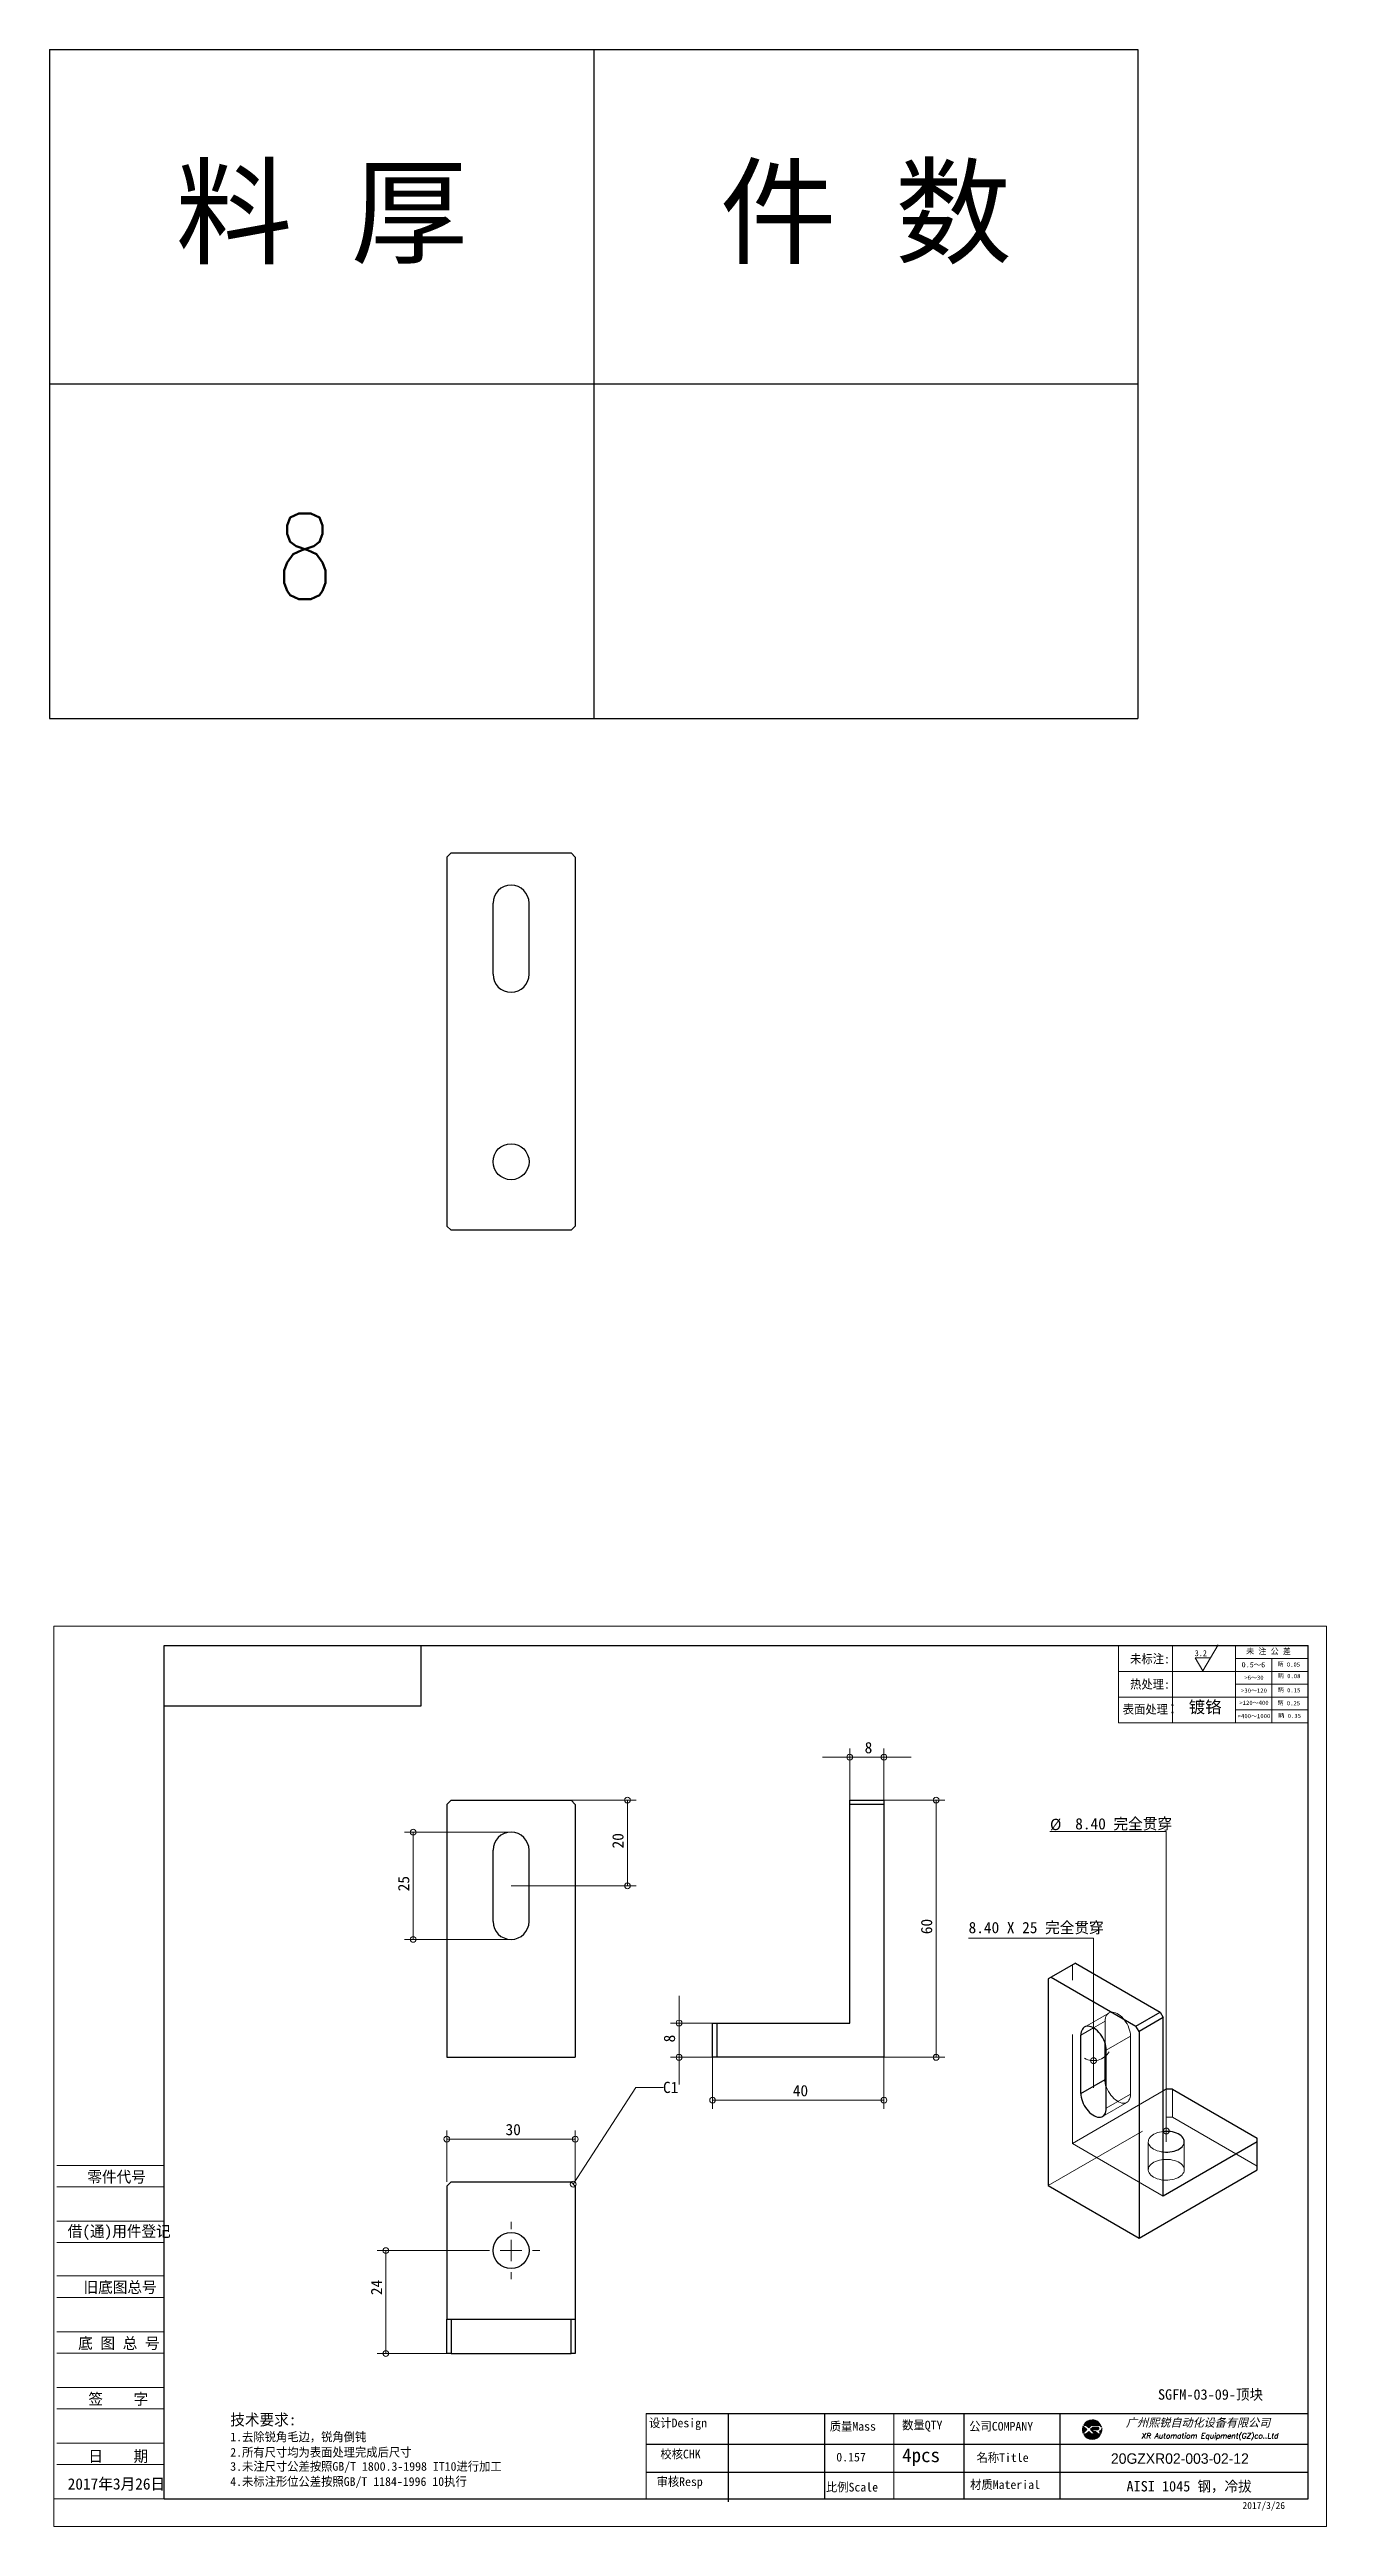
# Model space of a CAD drawing. Header units: millimetres. Extents: x -3862 to 6257, y -4684 to -2127.
# Drawn here: x 5959 to 6257, y -4684 to -4106 of the extents above; entities that cross this region are included whole.
import ezdxf
from ezdxf.enums import TextEntityAlignment as Align

# ---------------------------------------------------------------- set-up
doc = ezdxf.new("R2010")
doc.units = ezdxf.units.MM
for name, pattern in [('AXES', [2, 1.25, -0.25, 0.25, -0.25]), ('DASHED', [19.05, 12.7, -6.35]), ('PHANTOM', [12.7, 6.35, -1.27, 1.27, -1.27, 1.27, -1.27])]:
    doc.linetypes.add(name, pattern=pattern)
for name, color, linetype in [('10', 16, 'Continuous'), ('11', 7, 'Continuous'), ('12', 7, 'Continuous'), ('6', 7, 'Continuous'), ('DIM', 3, 'Continuous'), ('layer 1', 7, 'Continuous'), ('图\\M+19E79\\M+195B6\\M+18E9A', 7, 'Continuous')]:
    doc.layers.add(name, color=color, linetype=linetype)
doc.styles.add('DIM', font='romans.shx', dxfattribs={"width": 0.8, "bigfont": 'bigfont.shx'})
doc.styles.add('STYLE1', font='')
doc.styles.add('标题\\M+18E9A', font='romand.shx', dxfattribs={"oblique": 10, "bigfont": 'bigfont.shx'})
doc.styles.get('STYLE1').set_extended_font_data('SimSun')

msp = doc.modelspace()

# ---------------------------------------------------------------- texts
at = {"insert": (6224.999, -4491.096), "char_height": 2.8, "width": 21.91925, "attachment_point": 1}
msp.add_mtext('{\\fￋￎￌ￥|b0|i0|c134|p2;镀铬}', dxfattribs=at)
at = {"layer": '10', "color": 7, "linetype": 'Continuous', "lineweight": 13, "ltscale": 2, "insert": (6206.831, -4669.023), "char_height": 2.43243, "attachment_point": 7}
msp.add_mtext('{\\fￋￎￌ￥|b0|i0|c134|p2;20GZXR02-003-02-12}', dxfattribs=at)

# ---------------------------------------------------------------- blocks, each defined once
blk = doc.blocks.new('*D381')
at = {"layer": '11', "color": 7, "linetype": 'Continuous', "lineweight": 13, "ltscale": 2, "insert": (82.98, 146.35), "char_height": 2.625, "attachment_point": 7, "rotation": 90}
blk.add_mtext('{ 25 }', dxfattribs=at)
blk = doc.blocks.new('*D382')
at = {"layer": '11', "color": 7, "linetype": 'Continuous', "lineweight": 13, "ltscale": 2, "insert": (132.98, 156.35), "char_height": 2.625, "attachment_point": 7, "rotation": 90}
blk.add_mtext('{ 20 }', dxfattribs=at)
blk = doc.blocks.new('*D383')
at = {"layer": '11', "color": 7, "linetype": 'Continuous', "lineweight": 13, "ltscale": 2, "insert": (103.62, 91.22), "char_height": 2.625, "attachment_point": 7}
blk.add_mtext('{ 30 }', dxfattribs=at)
blk = doc.blocks.new('*D384')
at = {"layer": '11', "color": 7, "linetype": 'Continuous', "lineweight": 13, "ltscale": 2, "insert": (142.15, 101.05), "char_height": 2.625, "attachment_point": 7}
blk.add_mtext('{C1}', dxfattribs=at)
blk = doc.blocks.new('*D385')
at = {"layer": '11', "color": 7, "linetype": 'Continuous', "lineweight": 13, "ltscale": 2, "insert": (76.6, 52.17), "char_height": 2.625, "attachment_point": 7, "rotation": 90}
blk.add_mtext('{ 24 }', dxfattribs=at)
blk = doc.blocks.new('*D386')
at = {"layer": '11', "color": 7, "linetype": 'Continuous', "lineweight": 13, "ltscale": 2, "insert": (170.66, 100.29), "char_height": 2.625, "attachment_point": 7}
blk.add_mtext('{ 40 }', dxfattribs=at)
blk = doc.blocks.new('*D387')
at = {"layer": '11', "color": 7, "linetype": 'Continuous', "lineweight": 13, "ltscale": 2, "insert": (205.01, 136.35), "char_height": 2.625, "attachment_point": 7, "rotation": 90}
blk.add_mtext('{ 60 }', dxfattribs=at)
blk = doc.blocks.new('*D388')
at = {"layer": '11', "color": 7, "linetype": 'Continuous', "lineweight": 13, "ltscale": 2, "insert": (145.01, 111.12), "char_height": 2.625, "attachment_point": 7, "rotation": 90}
blk.add_mtext('{ 8 }', dxfattribs=at)
blk = doc.blocks.new('*D389')
at = {"layer": '11', "color": 7, "linetype": 'Continuous', "lineweight": 13, "ltscale": 2, "insert": (187.43, 180.29), "char_height": 2.625, "attachment_point": 7}
blk.add_mtext('{ 8 }', dxfattribs=at)
blk = doc.blocks.new('*D390')
at = {"layer": '11', "color": 7, "linetype": 'Continuous', "lineweight": 13, "ltscale": 2, "insert": (241.79, 124.87), "char_height": 2.625, "attachment_point": 7}
blk.add_mtext('{{%%c}}', dxfattribs=at)
blk = doc.blocks.new('*D391')
at = {"layer": '11', "color": 7, "linetype": 'Continuous', "lineweight": 13, "ltscale": 2, "insert": (245.9, 124.85), "char_height": 2.625, "attachment_point": 7}
blk.add_mtext('{ 8.40 完全贯穿}', dxfattribs=at)
blk = doc.blocks.new('*D392')
at = {"layer": '11', "color": 7, "linetype": 'Continuous', "lineweight": 13, "ltscale": 2, "insert": (222.8, 100.64), "char_height": 2.625, "attachment_point": 7}
blk.add_mtext('{8.40 X 25 完全贯穿}', dxfattribs=at)
blk = doc.blocks.new('*D393')
at = {"layer": '10', "color": 16, "linetype": 'Continuous', "lineweight": 13, "ltscale": 2, "insert": (266.25, 202.95), "char_height": 1.3891, "attachment_point": 7}
blk.add_mtext('{\\fSIMSUN|b0|i0|c0|p49;3.2}', dxfattribs=at)
blk = doc.blocks.new('*D394')
at = {"layer": '10', "color": 7, "linetype": 'Continuous', "lineweight": 13, "ltscale": 2, "insert": (285.57, 200.52), "char_height": 0.9922, "attachment_point": 7}
blk.add_mtext('{\\fSIMSUN|b0|i0|c0|p49;眪', dxfattribs=at)
blk = doc.blocks.new('*D395')
at = {"layer": '10', "color": 5, "linetype": 'Continuous', "lineweight": 13, "ltscale": 2, "insert": (286.96, 200.52), "char_height": 0.9922, "attachment_point": 7}
blk.add_mtext('{\\fSIMSUN|b0|i0|c0|p49; 0.05}', dxfattribs=at)
blk = doc.blocks.new('*D396')
at = {"layer": '10', "color": 7, "linetype": 'Continuous', "lineweight": 13, "ltscale": 2, "insert": (285.65, 197.83), "char_height": 0.9922, "attachment_point": 7}
blk.add_mtext('{\\fSIMSUN|b0|i0|c0|p49;眪', dxfattribs=at)
blk = doc.blocks.new('*D397')
at = {"layer": '10', "color": 7, "linetype": 'Continuous', "lineweight": 13, "ltscale": 2, "insert": (287.04, 197.83), "char_height": 0.9922, "attachment_point": 7}
blk.add_mtext('{\\fSIMSUN|b0|i0|c0|p49; 0.08}', dxfattribs=at)
blk = doc.blocks.new('*D398')
at = {"layer": '10', "color": 7, "linetype": 'Continuous', "lineweight": 13, "ltscale": 2, "insert": (285.64, 194.53), "char_height": 0.9922, "attachment_point": 7}
blk.add_mtext('{\\fSIMSUN|b0|i0|c0|p49;眪', dxfattribs=at)
blk = doc.blocks.new('*D399')
at = {"layer": '10', "color": 7, "linetype": 'Continuous', "lineweight": 13, "ltscale": 2, "insert": (287.03, 194.53), "char_height": 0.9922, "attachment_point": 7}
blk.add_mtext('{\\fSIMSUN|b0|i0|c0|p49; 0.15}', dxfattribs=at)
blk = doc.blocks.new('*D400')
at = {"layer": '10', "color": 7, "linetype": 'Continuous', "lineweight": 13, "ltscale": 2, "insert": (285.57, 191.5), "char_height": 0.9922, "attachment_point": 7}
blk.add_mtext('{\\fSIMSUN|b0|i0|c0|p49;眪', dxfattribs=at)
blk = doc.blocks.new('*D401')
at = {"layer": '10', "color": 7, "linetype": 'Continuous', "lineweight": 13, "ltscale": 2, "insert": (286.96, 191.5), "char_height": 0.9922, "attachment_point": 7}
blk.add_mtext('{\\fSIMSUN|b0|i0|c0|p49; 0.25}', dxfattribs=at)
blk = doc.blocks.new('*D402')
at = {"layer": '10', "color": 7, "linetype": 'Continuous', "lineweight": 13, "ltscale": 2, "insert": (285.76, 188.53), "char_height": 0.9922, "attachment_point": 7}
blk.add_mtext('{\\fSIMSUN|b0|i0|c0|p49;眪', dxfattribs=at)
blk = doc.blocks.new('*D403')
at = {"layer": '10', "color": 7, "linetype": 'Continuous', "lineweight": 13, "ltscale": 2, "insert": (287.16, 188.53), "char_height": 0.9922, "attachment_point": 7}
blk.add_mtext('{\\fSIMSUN|b0|i0|c0|p49; 0.35}', dxfattribs=at)
blk = doc.blocks.new('*D404')
at = {"layer": '10', "color": 7, "linetype": 'Continuous', "lineweight": 13, "ltscale": 2, "insert": (140.65, 8.85), "char_height": 2.027, "attachment_point": 7}
blk.add_mtext('{审核Resp}', dxfattribs=at)
blk = doc.blocks.new('*D405')
at = {"layer": '10', "color": 7, "linetype": 'Continuous', "lineweight": 13, "ltscale": 2, "insert": (180.18, 7.92), "char_height": 2.027, "attachment_point": 7}
blk.add_mtext('{比例Scale}', dxfattribs=at)
blk = doc.blocks.new('*D406')
at = {"layer": '10', "color": 7, "linetype": 'Continuous', "lineweight": 13, "ltscale": 2, "insert": (181.06, 22.11), "char_height": 2.027, "attachment_point": 7}
blk.add_mtext('{质量Mass}', dxfattribs=at)
blk = doc.blocks.new('*D407')
at = {"layer": '10', "color": 7, "linetype": 'Continuous', "lineweight": 13, "ltscale": 2, "insert": (215.32, 14.81), "char_height": 2.027, "attachment_point": 7}
blk.add_mtext('{名称Title}', dxfattribs=at)
blk = doc.blocks.new('*D408')
at = {"layer": '10', "color": 7, "linetype": 'Continuous', "lineweight": 13, "ltscale": 2, "insert": (138.88, 22.46), "char_height": 2.027, "attachment_point": 7}
blk.add_mtext('{设计Design}', dxfattribs=at)
blk = doc.blocks.new('*D409')
at = {"layer": '10', "color": 7, "linetype": 'Continuous', "lineweight": 13, "ltscale": 2, "insert": (141.54, 15.64), "char_height": 2.027, "attachment_point": 7}
blk.add_mtext('{校核CHK}', dxfattribs=at)
blk = doc.blocks.new('*D410')
at = {"layer": '10', "color": 7, "linetype": 'Continuous', "lineweight": 13, "ltscale": 2, "insert": (7.81, 79.94), "char_height": 2.625, "attachment_point": 7}
blk.add_mtext('{零件代号}', dxfattribs=at)
blk = doc.blocks.new('*D411')
at = {"layer": '10', "color": 7, "linetype": 'Continuous', "lineweight": 13, "ltscale": 2, "insert": (3.22, 66.84), "char_height": 2.625, "attachment_point": 7}
blk.add_mtext('{借(通)用件登记}', dxfattribs=at)
blk = doc.blocks.new('*D412')
at = {"layer": '10', "color": 7, "linetype": 'Continuous', "lineweight": 13, "ltscale": 2, "insert": (6.92, 54.19), "char_height": 2.625, "attachment_point": 7}
blk.add_mtext('{旧底图总号}', dxfattribs=at)
blk = doc.blocks.new('*D413')
at = {"layer": '10', "color": 7, "linetype": 'Continuous', "lineweight": 13, "ltscale": 2, "insert": (5.67, 41.13), "char_height": 2.625, "attachment_point": 7}
blk.add_mtext('{底 图 总 号}', dxfattribs=at)
blk = doc.blocks.new('*D414')
at = {"layer": '10', "color": 7, "linetype": 'Continuous', "lineweight": 13, "ltscale": 2, "insert": (4.47, 28.13), "char_height": 2.625, "attachment_point": 7}
blk.add_mtext('{  签    字}', dxfattribs=at)
blk = doc.blocks.new('*D415')
at = {"layer": '10', "color": 7, "linetype": 'Continuous', "lineweight": 13, "ltscale": 2, "insert": (4.47, 14.78), "char_height": 2.625, "attachment_point": 7}
blk.add_mtext('{  日    期}', dxfattribs=at)
blk = doc.blocks.new('*D416')
at = {"layer": '10', "color": 7, "linetype": 'Continuous', "lineweight": 13, "ltscale": 2, "insert": (182.59, 15.13), "char_height": 2.027, "attachment_point": 7}
blk.add_mtext('{0.157}', dxfattribs=at)
blk = doc.blocks.new('*D417')
at = {"layer": '10', "color": 7, "linetype": 'Continuous', "lineweight": 13, "ltscale": 2, "insert": (251.16, 201.09), "char_height": 2.027, "attachment_point": 7}
blk.add_mtext('{未标注:}', dxfattribs=at)
blk = doc.blocks.new('*D418')
at = {"layer": '10', "color": 7, "linetype": 'Continuous', "lineweight": 13, "ltscale": 2, "insert": (251.16, 195.17), "char_height": 2.027, "attachment_point": 7}
blk.add_mtext('{热处理:}', dxfattribs=at)
blk = doc.blocks.new('*D419')
at = {"layer": '10', "color": 7, "linetype": 'Continuous', "lineweight": 13, "ltscale": 2, "insert": (249.45, 189.33), "char_height": 2.027, "attachment_point": 7}
blk.add_mtext('{表面处理}', dxfattribs=at)
blk = doc.blocks.new('*D420')
at = {"layer": '10', "color": 7, "linetype": 'Continuous', "lineweight": 13, "ltscale": 2, "insert": (259.34, 189.36), "char_height": 2.625, "attachment_point": 7}
blk.add_mtext('{：}', dxfattribs=at)
blk = doc.blocks.new('*D421')
at = {"layer": '10', "color": 7, "linetype": 'Continuous', "lineweight": 13, "ltscale": 2, "insert": (278.24, 203.29), "char_height": 1.35, "attachment_point": 7}
blk.add_mtext('{未 注 公 差}', dxfattribs=at)
blk = doc.blocks.new('*D422')
at = {"layer": '10', "color": 7, "linetype": 'Continuous', "lineweight": 13, "ltscale": 2, "insert": (277.18, 200.35), "char_height": 1.216, "attachment_point": 7}
blk.add_mtext('{0.5～6}', dxfattribs=at)
blk = doc.blocks.new('*D423')
at = {"layer": '10', "color": 7, "linetype": 'Continuous', "lineweight": 13, "ltscale": 2, "insert": (3.22, 8.32), "char_height": 2.625, "attachment_point": 7}
blk.add_mtext('{2017年3月26日}', dxfattribs=at)
blk = doc.blocks.new('*D424')
at = {"layer": '10', "color": 7, "linetype": 'Continuous', "lineweight": 13, "ltscale": 2, "insert": (277.82, 197.46), "char_height": 0.9922, "attachment_point": 7}
blk.add_mtext('{\\fSIMSUN|b0|i0|c0|p49;>6～30}', dxfattribs=at)
blk = doc.blocks.new('*D425')
at = {"layer": '10', "color": 7, "linetype": 'Continuous', "lineweight": 13, "ltscale": 2, "insert": (277.05, 194.45), "char_height": 0.9922, "attachment_point": 7}
blk.add_mtext('{\\fSIMSUN|b0|i0|c0|p49;>30～120}', dxfattribs=at)
blk = doc.blocks.new('*D426')
at = {"layer": '10', "color": 7, "linetype": 'Continuous', "lineweight": 13, "ltscale": 2, "insert": (276.66, 191.6), "char_height": 0.9922, "attachment_point": 7}
blk.add_mtext('{\\fSIMSUN|b0|i0|c0|p49;>120～400}', dxfattribs=at)
blk = doc.blocks.new('*D427')
at = {"layer": '10', "color": 7, "linetype": 'Continuous', "lineweight": 13, "ltscale": 2, "insert": (276.28, 188.5), "char_height": 0.9922, "attachment_point": 7}
blk.add_mtext('{\\fSIMSUN|b0|i0|c0|p49;>400～1000}', dxfattribs=at)
blk = doc.blocks.new('*D429')
at = {"layer": '10', "color": 7, "linetype": 'Continuous', "lineweight": 13, "ltscale": 2, "insert": (250.32, 7.81), "char_height": 2.4324, "attachment_point": 7}
blk.add_mtext('{AISI 1045 钢，冷拔}', dxfattribs=at)
blk = doc.blocks.new('*D430')
at = {"layer": '10', "color": 7, "linetype": 'Continuous', "lineweight": 13, "ltscale": 2, "insert": (277.39, 3.69), "char_height": 1.6216, "attachment_point": 7}
blk.add_mtext('{2017/3/26}', dxfattribs=at)
blk = doc.blocks.new('*D431')
at = {"layer": '10', "color": 16, "linetype": 'Continuous', "lineweight": 13, "ltscale": 2, "insert": (197.96, 22.11), "char_height": 2.027, "attachment_point": 7}
blk.add_mtext('{数量QTY}', dxfattribs=at)
blk = doc.blocks.new('*D432')
at = {"layer": '10', "color": 7, "linetype": 'Continuous', "lineweight": 13, "ltscale": 2, "insert": (197.62, 14.6), "char_height": 3.243, "attachment_point": 7}
blk.add_mtext('{4pcs}', dxfattribs=at)
blk = doc.blocks.new('*D433')
at = {"layer": '10', "color": 7, "linetype": 'Continuous', "lineweight": 13, "ltscale": 2, "insert": (41.16, 23.29), "char_height": 2.625, "attachment_point": 7}
blk.add_mtext('{技术要求:}', dxfattribs=at)
blk = doc.blocks.new('*D434')
at = {"layer": '10', "color": 7, "linetype": 'Continuous', "lineweight": 13, "ltscale": 2, "insert": (41.16, 19.56), "char_height": 2.027, "attachment_point": 7}
blk.add_mtext('{1.去除锐角毛边，锐角倒钝}', dxfattribs=at)
blk = doc.blocks.new('*D435')
at = {"layer": '10', "color": 7, "linetype": 'Continuous', "lineweight": 13, "ltscale": 2, "insert": (41.16, 16.03), "char_height": 2.027, "attachment_point": 7}
blk.add_mtext('{2.所有尺寸均为表面处理完成后尺寸}', dxfattribs=at)
blk = doc.blocks.new('*D436')
at = {"layer": '10', "color": 7, "linetype": 'Continuous', "lineweight": 13, "ltscale": 2, "insert": (41.16, 12.5), "char_height": 2.027, "attachment_point": 7}
blk.add_mtext('{3.未注尺寸公差按照GB/T 1800.3-1998 IT10进行加工}', dxfattribs=at)
blk = doc.blocks.new('*D437')
at = {"layer": '10', "color": 7, "linetype": 'Continuous', "lineweight": 13, "ltscale": 2, "insert": (41.16, 8.97), "char_height": 2.027, "attachment_point": 7}
blk.add_mtext('{4.未标注形位公差按照GB/T 1184-1996 10执行}', dxfattribs=at)
blk = doc.blocks.new('*D438')
at = {"layer": '10', "color": 7, "linetype": 'Continuous', "lineweight": 13, "ltscale": 2, "insert": (213.61, 22.11), "char_height": 2.027, "attachment_point": 7}
blk.add_mtext('{公司COMPANY}', dxfattribs=at)
blk = doc.blocks.new('*D439')
at = {"layer": '10', "color": 7, "linetype": 'Continuous', "lineweight": 13, "ltscale": 2, "insert": (213.83, 8.51), "char_height": 2.027, "attachment_point": 7}
blk.add_mtext('{材质Material}', dxfattribs=at)
blk = doc.blocks.new('XR')
h = blk.add_hatch(color=256)
h.set_gradient(color1=(252, 128, 0), rotation=240, one_color=1, tint=1, name='INVCURVED')
edge = h.paths.add_edge_path()
edge.add_spline(control_points=[(-434.18, -5928.47), (-433.9, -5928.74), (-433.63, -5929.01), (-433.63, -5929.01), (-433.63, -5929.01), (-433.63, -5929.01), (-433.36, -5928.74), (-433.09, -5928.47)], knot_values=[0.5625, 0.5625, 0.5625, 0.5625, 0.625, 0.625, 0.625, 0.625, 0.6875, 0.6875, 0.6875, 0.6875], degree=3, periodic=0)
edge.add_spline(control_points=[(-433.09, -5928.47), (-432.82, -5928.2), (-432.54, -5927.93), (-432.54, -5927.93), (-432.54, -5927.93), (-432.54, -5927.93), (-432.04, -5927.93), (-431.53, -5927.93)], knot_values=[0.4375, 0.4375, 0.4375, 0.4375, 0.5, 0.5, 0.5, 0.5, 0.5625, 0.5625, 0.5625, 0.5625], degree=3, periodic=0)
edge.add_spline(control_points=[(-431.53, -5927.93), (-431.03, -5927.93), (-430.52, -5927.93), (-430.52, -5927.93), (-430.52, -5927.93), (-430, -5927.93), (-429.43, -5927.96), (-429.01, -5928.33)], knot_values=[0.25, 0.25, 0.25, 0.25, 0.3125, 0.3125, 0.3125, 0.3125, 0.4375, 0.4375, 0.4375, 0.4375], degree=3, periodic=0)
edge.add_spline(control_points=[(-429.01, -5928.33), (-428.88, -5928.44), (-428.78, -5928.59), (-428.71, -5928.75)], knot_values=[0.125, 0.125, 0.125, 0.125, 0.25, 0.25, 0.25, 0.25], degree=3, periodic=0)
edge.add_spline(control_points=[(-428.71, -5928.75), (-429.13, -5927.18), (-430.58, -5926.02), (-432.31, -5926.02)], knot_values=[0, 0, 0, 0, 0.125, 0.125, 0.125, 0.125], degree=3, periodic=0)
edge.add_spline(control_points=[(-432.31, -5926.02), (-433.72, -5926.02), (-434.94, -5926.79), (-435.58, -5927.93)], knot_values=[0.875, 0.875, 0.875, 0.875, 1, 1, 1, 1], degree=3, periodic=0)
edge.add_spline(control_points=[(-435.58, -5927.93), (-435.58, -5927.93), (-434.72, -5927.93), (-434.72, -5927.93), (-434.72, -5927.93), (-434.72, -5927.93), (-434.45, -5928.2), (-434.18, -5928.47)], knot_values=[0.6875, 0.6875, 0.6875, 0.6875, 0.8125, 0.8125, 0.8125, 0.8125, 0.875, 0.875, 0.875, 0.875], degree=3, periodic=0)
edge = h.paths.add_edge_path()
edge.add_spline(control_points=[(-434.79, -5929.26), (-435.04, -5929.02), (-435.34, -5928.72), (-435.54, -5928.53)], knot_values=[0.562504, 0.562504, 0.562504, 0.562504, 0.656252, 0.656252, 0.656252, 0.656252], degree=3, periodic=0)
edge.add_spline(control_points=[(-435.54, -5928.53), (-435.67, -5928.4), (-435.76, -5928.31), (-435.76, -5928.31), (-435.76, -5928.31), (-435.94, -5928.74), (-436.03, -5929.21), (-436.03, -5929.71)], knot_values=[0.25, 0.25, 0.25, 0.25, 0.312504, 0.312504, 0.312504, 0.312504, 0.562504, 0.562504, 0.562504, 0.562504], degree=3, periodic=0)
edge.add_spline(control_points=[(-436.03, -5929.71), (-436.03, -5930.2), (-435.94, -5930.67), (-435.76, -5931.1), (-435.76, -5931.1), (-435.4, -5930.75), (-435.05, -5930.4)], knot_values=[0.874998, 0.874998, 0.874998, 0.874998, 1.124998, 1.124998, 1.124998, 1.25, 1.25, 1.25, 1.25], degree=3, periodic=0)
edge.add_spline(control_points=[(-435.05, -5930.4), (-434.7, -5930.05), (-434.34, -5929.71), (-434.34, -5929.71), (-434.34, -5929.71), (-434.34, -5929.71), (-434.34, -5929.71), (-434.34, -5929.71)], knot_values=[0.749878, 0.749878, 0.749878, 0.749878, 0.874875, 0.874875, 0.874875, 0.874875, 0.874998, 0.874998, 0.874998, 0.874998], degree=3, periodic=0)
edge.add_spline(control_points=[(-434.34, -5929.71), (-434.34, -5929.71), (-434.34, -5929.71), (-434.34, -5929.71)], knot_values=[0.749634, 0.749634, 0.749634, 0.749634, 0.749817, 0.749817, 0.749817, 0.749817], degree=3, periodic=0)
edge.add_spline(control_points=[(-434.35, -5929.7), (-434.35, -5929.7), (-434.35, -5929.7), (-434.35, -5929.7)], knot_values=[0.738281, 0.738281, 0.738281, 0.738281, 0.742188, 0.742188, 0.742188, 0.742188], degree=3, periodic=0)
edge.add_spline(control_points=[(-434.35, -5929.7), (-434.36, -5929.69), (-434.37, -5929.68), (-434.38, -5929.67)], knot_values=[0.726563, 0.726563, 0.726563, 0.726563, 0.738281, 0.738281, 0.738281, 0.738281], degree=3, periodic=0)
edge.add_spline(control_points=[(-434.38, -5929.67), (-434.38, -5929.66), (-434.39, -5929.65), (-434.4, -5929.65)], knot_values=[0.718751, 0.718751, 0.718751, 0.718751, 0.726563, 0.726563, 0.726563, 0.726563], degree=3, periodic=0)
edge.add_spline(control_points=[(-434.4, -5929.65), (-434.42, -5929.63), (-434.45, -5929.6), (-434.47, -5929.58)], knot_values=[0.703126, 0.703126, 0.703126, 0.703126, 0.718751, 0.718751, 0.718751, 0.718751], degree=3, periodic=0)
edge.add_spline(control_points=[(-434.47, -5929.58), (-434.5, -5929.55), (-434.53, -5929.52), (-434.56, -5929.49)], knot_values=[0.687501, 0.687501, 0.687501, 0.687501, 0.703126, 0.703126, 0.703126, 0.703126], degree=3, periodic=0)
edge.add_spline(control_points=[(-434.56, -5929.49), (-434.63, -5929.42), (-434.71, -5929.35), (-434.79, -5929.26)], knot_values=[0.656252, 0.656252, 0.656252, 0.656252, 0.687501, 0.687501, 0.687501, 0.687501], degree=3, periodic=0)
h = blk.add_hatch(color=256)
h.set_gradient(color1=(3, 72, 255), color2=(0, 41, 153), one_color=1, tint=0.3, name='HEMISPHERICAL')
edge = h.paths.add_edge_path()
edge.add_spline(control_points=[(-432.54, -5929.67), (-432.26, -5929.95), (-431.94, -5930.23), (-431.66, -5930.51), (-431.66, -5930.51), (-431.66, -5930.51), (-431.66, -5930.51), (-431.66, -5930.51)], knot_values=[0.736842, 0.736842, 0.736842, 0.736842, 0.789474, 0.789474, 0.789474, 0.789474, 0.802633, 0.802633, 0.802633, 0.802633], degree=3, periodic=0)
edge.add_spline(control_points=[(-431.66, -5930.51), (-431.65, -5930.51), (-431.65, -5930.52), (-431.65, -5930.52)], knot_values=[0.802633, 0.802633, 0.802633, 0.802633, 0.815791, 0.815791, 0.815791, 0.815791], degree=3, periodic=0)
edge.add_spline(control_points=[(-431.65, -5930.52), (-431.64, -5930.53), (-431.64, -5930.53), (-431.64, -5930.53)], knot_values=[0.815791, 0.815791, 0.815791, 0.815791, 0.82237, 0.82237, 0.82237, 0.82237], degree=3, periodic=0)
edge.add_spline(control_points=[(-431.64, -5930.53), (-431.64, -5930.53), (-431.64, -5930.53), (-431.63, -5930.54)], knot_values=[0.82237, 0.82237, 0.82237, 0.82237, 0.828949, 0.828949, 0.828949, 0.828949], degree=3, periodic=0)
edge.add_spline(control_points=[(-431.63, -5930.54), (-431.63, -5930.54), (-431.63, -5930.54), (-431.63, -5930.54), (-431.63, -5930.54), (-431.63, -5930.54), (-431.59, -5930.54), (-431.52, -5930.54)], knot_values=[0.841901, 0.841901, 0.841901, 0.841901, 0.842105, 0.842105, 0.842105, 0.842105, 0.855264, 0.855264, 0.855264, 0.855264], degree=3, periodic=0)
edge.add_spline(control_points=[(-431.52, -5930.54), (-431.46, -5930.54), (-431.38, -5930.54), (-431.3, -5930.54)], knot_values=[0.855264, 0.855264, 0.855264, 0.855264, 0.868422, 0.868422, 0.868422, 0.868422], degree=3, periodic=0)
edge.add_spline(control_points=[(-431.3, -5930.54), (-431.26, -5930.54), (-431.22, -5930.54), (-431.18, -5930.54)], knot_values=[0.868422, 0.868422, 0.868422, 0.868422, 0.875, 0.875, 0.875, 0.875], degree=3, periodic=0)
edge.add_spline(control_points=[(-431.18, -5930.54), (-431.14, -5930.54), (-431.1, -5930.54), (-431.07, -5930.54)], knot_values=[0.875, 0.875, 0.875, 0.875, 0.881579, 0.881579, 0.881579, 0.881579], degree=3, periodic=0)
edge.add_spline(control_points=[(-431.07, -5930.54), (-431.05, -5930.54), (-431.04, -5930.54), (-431.03, -5930.54)], knot_values=[0.881579, 0.881579, 0.881579, 0.881579, 0.884869, 0.884869, 0.884869, 0.884869], degree=3, periodic=0)
edge.add_spline(control_points=[(-431.03, -5930.54), (-431.02, -5930.54), (-431, -5930.54), (-431, -5930.54)], knot_values=[0.884869, 0.884869, 0.884869, 0.884869, 0.888158, 0.888158, 0.888158, 0.888158], degree=3, periodic=0)
edge.add_spline(control_points=[(-431, -5930.54), (-430.99, -5930.54), (-430.99, -5930.54), (-430.98, -5930.54)], knot_values=[0.888158, 0.888158, 0.888158, 0.888158, 0.889803, 0.889803, 0.889803, 0.889803], degree=3, periodic=0)
edge.add_spline(control_points=[(-430.98, -5930.54), (-430.98, -5930.54), (-430.98, -5930.54), (-430.97, -5930.54)], knot_values=[0.889803, 0.889803, 0.889803, 0.889803, 0.891447, 0.891447, 0.891447, 0.891447], degree=3, periodic=0)
edge.add_spline(control_points=[(-430.97, -5930.54), (-430.97, -5930.54), (-430.97, -5930.54), (-430.97, -5930.54)], knot_values=[0.891447, 0.891447, 0.891447, 0.891447, 0.89227, 0.89227, 0.89227, 0.89227], degree=3, periodic=0)
edge.add_spline(control_points=[(-430.97, -5930.54), (-430.97, -5930.54), (-430.97, -5930.54), (-430.97, -5930.54)], knot_values=[0.89227, 0.89227, 0.89227, 0.89227, 0.893092, 0.893092, 0.893092, 0.893092], degree=3, periodic=0)
edge.add_spline(control_points=[(-430.97, -5930.54), (-430.97, -5930.54), (-430.97, -5930.54), (-430.97, -5930.54)], knot_values=[0.893092, 0.893092, 0.893092, 0.893092, 0.893503, 0.893503, 0.893503, 0.893503], degree=3, periodic=0)
edge.add_spline(control_points=[(-430.97, -5930.54), (-430.97, -5930.54), (-430.97, -5930.54), (-430.97, -5930.54)], knot_values=[0.893503, 0.893503, 0.893503, 0.893503, 0.893914, 0.893914, 0.893914, 0.893914], degree=3, periodic=0)
edge.add_spline(control_points=[(-430.97, -5930.54), (-430.97, -5930.54), (-430.97, -5930.54), (-430.97, -5930.54)], knot_values=[0.893914, 0.893914, 0.893914, 0.893914, 0.89412, 0.89412, 0.89412, 0.89412], degree=3, periodic=0)
edge.add_spline(control_points=[(-430.97, -5930.54), (-430.97, -5930.54), (-430.97, -5930.54), (-430.97, -5930.54)], knot_values=[0.89412, 0.89412, 0.89412, 0.89412, 0.894326, 0.894326, 0.894326, 0.894326], degree=3, periodic=0)
edge.add_spline(control_points=[(-430.97, -5930.54), (-430.97, -5930.54), (-430.97, -5930.54), (-430.97, -5930.54)], knot_values=[0.894428, 0.894428, 0.894428, 0.894428, 0.894531, 0.894531, 0.894531, 0.894531], degree=3, periodic=0)
edge.add_spline(control_points=[(-430.97, -5930.54), (-430.97, -5930.54), (-430.97, -5930.54), (-430.97, -5930.54)], knot_values=[0.894531, 0.894531, 0.894531, 0.894531, 0.894583, 0.894583, 0.894583, 0.894583], degree=3, periodic=0)
edge.add_spline(control_points=[(-430.97, -5930.54), (-430.97, -5930.54), (-430.97, -5930.54), (-430.97, -5930.54), (-430.97, -5930.54), (-430.97, -5930.54), (-430.73, -5930.78), (-430.49, -5931.01)], knot_values=[0.894685, 0.894685, 0.894685, 0.894685, 0.894737, 0.894737, 0.894737, 0.894737, 0.921052, 0.921052, 0.921052, 0.921052], degree=3, periodic=0)
edge.add_spline(control_points=[(-430.49, -5931.01), (-430.26, -5931.24), (-430.02, -5931.48), (-430.02, -5931.48)], knot_values=[0.921052, 0.921052, 0.921052, 0.921052, 0.947368, 0.947368, 0.947368, 0.947368], degree=3, periodic=0)
edge.add_spline(control_points=[(-430.02, -5931.48), (-430.02, -5931.48), (-430.02, -5931.48), (-430.02, -5931.48)], knot_values=[0.947522, 0.947522, 0.947522, 0.947522, 0.947573, 0.947573, 0.947573, 0.947573], degree=3, periodic=0)
edge.add_spline(control_points=[(-430.02, -5931.48), (-430.02, -5931.48), (-430.02, -5931.48), (-430.02, -5931.48)], knot_values=[0.947573, 0.947573, 0.947573, 0.947573, 0.947676, 0.947676, 0.947676, 0.947676], degree=3, periodic=0)
edge.add_spline(control_points=[(-430.02, -5931.48), (-430.02, -5931.48), (-430.02, -5931.48), (-430.02, -5931.48)], knot_values=[0.947676, 0.947676, 0.947676, 0.947676, 0.947779, 0.947779, 0.947779, 0.947779], degree=3, periodic=0)
edge.add_spline(control_points=[(-430.02, -5931.48), (-430.02, -5931.48), (-430.02, -5931.48), (-430.02, -5931.48)], knot_values=[0.947779, 0.947779, 0.947779, 0.947779, 0.947984, 0.947984, 0.947984, 0.947984], degree=3, periodic=0)
edge.add_spline(control_points=[(-430.02, -5931.48), (-430.02, -5931.48), (-430.02, -5931.48), (-430.02, -5931.48)], knot_values=[0.947984, 0.947984, 0.947984, 0.947984, 0.94819, 0.94819, 0.94819, 0.94819], degree=3, periodic=0)
edge.add_spline(control_points=[(-430.02, -5931.48), (-430.02, -5931.48), (-430.02, -5931.48), (-430.02, -5931.48)], knot_values=[0.94819, 0.94819, 0.94819, 0.94819, 0.948601, 0.948601, 0.948601, 0.948601], degree=3, periodic=0)
edge.add_spline(control_points=[(-430.02, -5931.48), (-430.02, -5931.48), (-430.02, -5931.48), (-430.02, -5931.48)], knot_values=[0.948601, 0.948601, 0.948601, 0.948601, 0.949012, 0.949012, 0.949012, 0.949012], degree=3, periodic=0)
edge.add_spline(control_points=[(-430.02, -5931.48), (-430.02, -5931.48), (-430.01, -5931.48), (-430.01, -5931.48)], knot_values=[0.949012, 0.949012, 0.949012, 0.949012, 0.949834, 0.949834, 0.949834, 0.949834], degree=3, periodic=0)
edge.add_spline(control_points=[(-430.01, -5931.48), (-430.01, -5931.48), (-430.01, -5931.48), (-430.01, -5931.48)], knot_values=[0.949834, 0.949834, 0.949834, 0.949834, 0.950657, 0.950657, 0.950657, 0.950657], degree=3, periodic=0)
edge.add_spline(control_points=[(-430.01, -5931.48), (-430.01, -5931.48), (-430, -5931.48), (-430, -5931.48)], knot_values=[0.950657, 0.950657, 0.950657, 0.950657, 0.952301, 0.952301, 0.952301, 0.952301], degree=3, periodic=0)
edge.add_spline(control_points=[(-430, -5931.48), (-429.99, -5931.48), (-429.98, -5931.48), (-429.98, -5931.48)], knot_values=[0.952301, 0.952301, 0.952301, 0.952301, 0.953946, 0.953946, 0.953946, 0.953946], degree=3, periodic=0)
edge.add_spline(control_points=[(-429.98, -5931.48), (-429.96, -5931.48), (-429.95, -5931.48), (-429.93, -5931.48)], knot_values=[0.953946, 0.953946, 0.953946, 0.953946, 0.957236, 0.957236, 0.957236, 0.957236], degree=3, periodic=0)
edge.add_spline(control_points=[(-429.93, -5931.48), (-429.91, -5931.48), (-429.89, -5931.48), (-429.87, -5931.48)], knot_values=[0.957236, 0.957236, 0.957236, 0.957236, 0.960525, 0.960525, 0.960525, 0.960525], degree=3, periodic=0)
edge.add_spline(control_points=[(-429.87, -5931.48), (-429.82, -5931.48), (-429.77, -5931.48), (-429.71, -5931.48)], knot_values=[0.960525, 0.960525, 0.960525, 0.960525, 0.967104, 0.967104, 0.967104, 0.967104], degree=3, periodic=0)
edge.add_spline(control_points=[(-429.71, -5931.48), (-429.65, -5931.48), (-429.59, -5931.48), (-429.53, -5931.48)], knot_values=[0.967104, 0.967104, 0.967104, 0.967104, 0.973683, 0.973683, 0.973683, 0.973683], degree=3, periodic=0)
edge.add_spline(control_points=[(-429.53, -5931.48), (-429.41, -5931.48), (-429.29, -5931.48), (-429.19, -5931.48)], knot_values=[0.973683, 0.973683, 0.973683, 0.973683, 0.98684, 0.98684, 0.98684, 0.98684], degree=3, periodic=0)
edge.add_spline(control_points=[(-429.19, -5931.48), (-429.1, -5931.48), (-429.04, -5931.48), (-429.04, -5931.48), (-429.67, -5932.62), (-430.9, -5933.39), (-432.31, -5933.39)], knot_values=[0.98684, 0.98684, 0.98684, 0.98684, 1, 1, 1, 1.052632, 1.052632, 1.052632, 1.052632], degree=3, periodic=0)
edge.add_spline(control_points=[(-432.31, -5933.39), (-433.72, -5933.39), (-434.94, -5932.62), (-435.58, -5931.48), (-435.58, -5931.48), (-435.58, -5931.48), (-435.36, -5931.48), (-435.15, -5931.48)], knot_values=[0.052632, 0.052632, 0.052632, 0.052632, 0.105263, 0.105263, 0.105263, 0.105263, 0.131579, 0.131579, 0.131579, 0.131579], degree=3, periodic=0)
edge.add_spline(control_points=[(-435.15, -5931.48), (-434.93, -5931.48), (-434.72, -5931.48), (-434.72, -5931.48), (-434.72, -5931.48), (-434.72, -5931.48), (-434.45, -5931.21), (-434.18, -5930.94)], knot_values=[0.131579, 0.131579, 0.131579, 0.131579, 0.157895, 0.157895, 0.157895, 0.157895, 0.184211, 0.184211, 0.184211, 0.184211], degree=3, periodic=0)
edge.add_spline(control_points=[(-434.18, -5930.94), (-433.9, -5930.67), (-433.63, -5930.4), (-433.63, -5930.4), (-433.63, -5930.4), (-433.63, -5930.4), (-433.36, -5930.67), (-433.09, -5930.94)], knot_values=[0.184211, 0.184211, 0.184211, 0.184211, 0.210526, 0.210526, 0.210526, 0.210526, 0.236842, 0.236842, 0.236842, 0.236842], degree=3, periodic=0)
edge.add_spline(control_points=[(-433.09, -5930.94), (-432.82, -5931.21), (-432.54, -5931.48), (-432.54, -5931.48), (-432.54, -5931.48), (-432.54, -5931.48), (-432.19, -5931.48), (-431.83, -5931.48)], knot_values=[0.236842, 0.236842, 0.236842, 0.236842, 0.263158, 0.263158, 0.263158, 0.263158, 0.289474, 0.289474, 0.289474, 0.289474], degree=3, periodic=0)
edge.add_spline(control_points=[(-431.83, -5931.48), (-431.48, -5931.48), (-431.12, -5931.48), (-431.12, -5931.48), (-431.12, -5931.48), (-431.12, -5931.48), (-431.57, -5931.03), (-432.02, -5930.59)], knot_values=[0.289474, 0.289474, 0.289474, 0.289474, 0.315789, 0.315789, 0.315789, 0.315789, 0.342105, 0.342105, 0.342105, 0.342105], degree=3, periodic=0)
edge.add_spline(control_points=[(-432.02, -5930.59), (-432.47, -5930.15), (-432.92, -5929.71), (-432.92, -5929.71), (-432.92, -5929.71), (-432.92, -5929.71), (-432.71, -5929.5), (-432.5, -5929.29)], knot_values=[0.342105, 0.342105, 0.342105, 0.342105, 0.368421, 0.368421, 0.368421, 0.368421, 0.394737, 0.394737, 0.394737, 0.394737], degree=3, periodic=0)
edge.add_spline(control_points=[(-432.5, -5929.29), (-432.3, -5929.09), (-432.09, -5928.88), (-432.09, -5928.88)], knot_values=[0.394737, 0.394737, 0.394737, 0.394737, 0.421053, 0.421053, 0.421053, 0.421053], degree=3, periodic=0)
edge.add_spline(control_points=[(-432.09, -5928.88), (-432.09, -5928.88), (-432.06, -5928.86), (-432.06, -5928.86)], knot_values=[0.421053, 0.421053, 0.421053, 0.421053, 0.473684, 0.473684, 0.473684, 0.473684], degree=3, periodic=0)
edge.add_spline(control_points=[(-432.06, -5928.86), (-432.06, -5928.86), (-432.06, -5928.86), (-432.06, -5928.86), (-432.06, -5928.86), (-432.06, -5928.86), (-430.4, -5928.86), (-430.26, -5928.86)], knot_values=[0.473684, 0.473684, 0.473684, 0.473684, 0.473684, 0.473684, 0.473684, 0.473684, 0.526316, 0.526316, 0.526316, 0.526316], degree=3, periodic=0)
edge.add_spline(control_points=[(-430.26, -5928.86), (-429.54, -5928.86), (-429.62, -5929.4), (-429.83, -5929.55)], knot_values=[0.526316, 0.526316, 0.526316, 0.526316, 0.578947, 0.578947, 0.578947, 0.578947], degree=3, periodic=0)
edge.add_spline(control_points=[(-429.83, -5929.55), (-429.94, -5929.62), (-430.08, -5929.65), (-430.26, -5929.65), (-430.26, -5929.65), (-430.26, -5929.65), (-430.48, -5929.65), (-430.71, -5929.66)], knot_values=[0.578947, 0.578947, 0.578947, 0.578947, 0.631579, 0.631579, 0.631579, 0.631579, 0.657895, 0.657895, 0.657895, 0.657895], degree=3, periodic=0)
edge.add_spline(control_points=[(-430.71, -5929.66), (-430.93, -5929.66), (-431.15, -5929.67), (-431.15, -5929.67), (-431.15, -5929.67), (-431.15, -5929.67), (-432.54, -5929.67), (-432.54, -5929.67)], knot_values=[0.657895, 0.657895, 0.657895, 0.657895, 0.684211, 0.684211, 0.684211, 0.684211, 0.736842, 0.736842, 0.736842, 0.736842], degree=3, periodic=0)
edge = h.paths.add_edge_path()
edge.add_spline(control_points=[(-428.6, -5929.32), (-428.61, -5929.67), (-428.76, -5930), (-429.06, -5930.22)], knot_values=[0.8, 0.8, 0.8, 0.8, 1, 1, 1, 1], degree=3, periodic=0)
edge.add_spline(control_points=[(-429.06, -5930.22), (-429.22, -5930.34), (-429.41, -5930.43), (-429.61, -5930.48)], knot_values=[0.6, 0.6, 0.6, 0.6, 0.8, 0.8, 0.8, 0.8], degree=3, periodic=0)
edge.add_spline(control_points=[(-429.61, -5930.48), (-429.61, -5930.48), (-428.9, -5931.19), (-428.9, -5931.19), (-428.9, -5931.19), (-428.69, -5930.73), (-428.58, -5930.23), (-428.58, -5929.71)], knot_values=[0.2, 0.2, 0.2, 0.2, 0.4, 0.4, 0.4, 0.4, 0.6, 0.6, 0.6, 0.6], degree=3, periodic=0)
edge.add_spline(control_points=[(-428.58, -5929.71), (-428.58, -5929.58), (-428.59, -5929.45), (-428.6, -5929.32)], knot_values=[0, 0, 0, 0, 0.2, 0.2, 0.2, 0.2], degree=3, periodic=0)
at = {"layer": 'layer 1', "color": 30}
for points, knots in [([(-435.76, -5931.1), (-435.94, -5930.67), (-436.03, -5930.2), (-436.03, -5929.71), (-436.03, -5929.71), (-436.03, -5929.21), (-435.94, -5928.74), (-435.76, -5928.31), (-435.76, -5928.31), (-435.76, -5928.31), (-434.34, -5929.71), (-434.34, -5929.71), (-434.34, -5929.71), (-434.34, -5929.71), (-435.76, -5931.1), (-435.76, -5931.1)], [0, 0, 0, 0, 0.25, 0.25, 0.25, 0.25, 0.5, 0.5, 0.5, 0.5, 0.75, 0.75, 0.75, 0.75, 1, 1, 1, 1]), ([(-432.31, -5926.02), (-430.58, -5926.02), (-429.13, -5927.18), (-428.71, -5928.75), (-428.71, -5928.75), (-428.78, -5928.59), (-428.88, -5928.44), (-429.01, -5928.33), (-429.01, -5928.33), (-429.43, -5927.96), (-430, -5927.93), (-430.52, -5927.93), (-430.52, -5927.93), (-430.52, -5927.93), (-432.54, -5927.93), (-432.54, -5927.93), (-432.54, -5927.93), (-432.54, -5927.93), (-433.63, -5929.01), (-433.63, -5929.01), (-433.63, -5929.01), (-433.63, -5929.01), (-434.72, -5927.93), (-434.72, -5927.93), (-434.72, -5927.93), (-434.72, -5927.93), (-435.58, -5927.93), (-435.58, -5927.93), (-435.58, -5927.93), (-434.94, -5926.79), (-433.72, -5926.02), (-432.31, -5926.02)], [0, 0, 0, 0, 0.125, 0.125, 0.125, 0.125, 0.25, 0.25, 0.25, 0.25, 0.375, 0.375, 0.375, 0.375, 0.5, 0.5, 0.5, 0.5, 0.625, 0.625, 0.625, 0.625, 0.75, 0.75, 0.75, 0.75, 0.875, 0.875, 0.875, 0.875, 1, 1, 1, 1])]:
    blk.add_open_spline(points, degree=3, knots=knots, dxfattribs=at)
at = {"layer": 'layer 1', "color": 154}
for points, knots in [([(-429.04, -5931.48), (-429.67, -5932.62), (-430.9, -5933.39), (-432.31, -5933.39), (-432.31, -5933.39), (-433.72, -5933.39), (-434.94, -5932.62), (-435.58, -5931.48), (-435.58, -5931.48), (-435.58, -5931.48), (-434.72, -5931.48), (-434.72, -5931.48), (-434.72, -5931.48), (-434.72, -5931.48), (-433.63, -5930.4), (-433.63, -5930.4), (-433.63, -5930.4), (-433.63, -5930.4), (-432.54, -5931.48), (-432.54, -5931.48), (-432.54, -5931.48), (-432.54, -5931.48), (-431.12, -5931.48), (-431.12, -5931.48), (-431.12, -5931.48), (-431.12, -5931.48), (-432.92, -5929.71), (-432.92, -5929.71), (-432.92, -5929.71), (-432.92, -5929.71), (-432.09, -5928.88), (-432.09, -5928.88), (-432.09, -5928.88), (-432.09, -5928.88), (-432.06, -5928.86), (-432.06, -5928.86), (-432.06, -5928.86), (-432.06, -5928.86), (-430.4, -5928.86), (-430.26, -5928.86), (-430.26, -5928.86), (-429.54, -5928.86), (-429.62, -5929.4), (-429.83, -5929.55), (-429.83, -5929.55), (-429.94, -5929.62), (-430.08, -5929.65), (-430.26, -5929.65), (-430.26, -5929.65), (-430.26, -5929.65), (-431.15, -5929.67), (-431.15, -5929.67), (-431.15, -5929.67), (-431.15, -5929.67), (-432.54, -5929.67), (-432.54, -5929.67), (-432.54, -5929.67), (-432.26, -5929.95), (-431.94, -5930.23), (-431.66, -5930.51), (-431.66, -5930.51), (-431.66, -5930.51), (-431.63, -5930.54), (-431.63, -5930.54), (-431.63, -5930.54), (-431.63, -5930.54), (-430.97, -5930.54), (-430.97, -5930.54), (-430.97, -5930.54), (-430.97, -5930.54), (-430.02, -5931.48), (-430.02, -5931.48), (-430.02, -5931.48), (-430.02, -5931.48), (-429.04, -5931.48), (-429.04, -5931.48)], [0, 0, 0, 0, 0.052632, 0.052632, 0.052632, 0.052632, 0.105263, 0.105263, 0.105263, 0.105263, 0.157895, 0.157895, 0.157895, 0.157895, 0.210526, 0.210526, 0.210526, 0.210526, 0.263158, 0.263158, 0.263158, 0.263158, 0.315789, 0.315789, 0.315789, 0.315789, 0.368421, 0.368421, 0.368421, 0.368421, 0.421053, 0.421053, 0.421053, 0.421053, 0.473684, 0.473684, 0.473684, 0.473684, 0.526316, 0.526316, 0.526316, 0.526316, 0.578947, 0.578947, 0.578947, 0.578947, 0.631579, 0.631579, 0.631579, 0.631579, 0.684211, 0.684211, 0.684211, 0.684211, 0.736842, 0.736842, 0.736842, 0.736842, 0.789474, 0.789474, 0.789474, 0.789474, 0.842105, 0.842105, 0.842105, 0.842105, 0.894737, 0.894737, 0.894737, 0.894737, 0.947368, 0.947368, 0.947368, 0.947368, 1, 1, 1, 1]), ([(-428.6, -5929.32), (-428.59, -5929.45), (-428.58, -5929.58), (-428.58, -5929.71), (-428.58, -5929.71), (-428.58, -5930.23), (-428.69, -5930.73), (-428.9, -5931.19), (-428.9, -5931.19), (-428.9, -5931.19), (-429.61, -5930.48), (-429.61, -5930.48), (-429.61, -5930.48), (-429.41, -5930.43), (-429.22, -5930.34), (-429.06, -5930.22), (-429.06, -5930.22), (-428.76, -5930), (-428.61, -5929.67), (-428.6, -5929.32)], [0, 0, 0, 0, 0.2, 0.2, 0.2, 0.2, 0.4, 0.4, 0.4, 0.4, 0.6, 0.6, 0.6, 0.6, 0.8, 0.8, 0.8, 0.8, 1, 1, 1, 1])]:
    blk.add_open_spline(points, degree=3, knots=knots, dxfattribs=at)
blk = doc.blocks.new('XR-0001')
at = {"layer": 'DIM', "xscale": 1.199999999999818, "yscale": 1.199999999999818, "zscale": 1.199999999999818}
blk.add_blockref('XR', (486.3, 7108.2), dxfattribs=at)
at = {"layer": '图\\M+19E79\\M+195B6\\M+18E9A', "color": 7, "lineweight": -3, "style": 'STYLE1', "oblique": 15}
blk.add_text('广州熙锐自动化设备有限公司 ', height=3.8, dxfattribs=at).set_placement((-16.7, -6.1))
at = {"layer": '图\\M+19E79\\M+195B6\\M+18E9A', "color": 7, "style": '标题\\M+18E9A', "oblique": 10}
blk.add_text('XR Automatiom Equipment(GZ)co..Ltd', height=2.5, dxfattribs=at).set_placement((22.4, -10.5), align=Align.MIDDLE)
blk = doc.blocks.new('*D428')
at = {"layer": '10', "color": 7, "linetype": 'Continuous', "lineweight": 13, "ltscale": 2, "insert": (246.69, 14.58), "char_height": 2.4324, "attachment_point": 7}
blk.add_mtext('{SGFM-03-09-顶块}', dxfattribs=at)
blk = doc.blocks.new('*T628')
at = {"color": 0, "linetype": 'ByBlock', "lineweight": -2, "transparency": 16777216}
for p, q in [((0, 0), (127, 0)), ((0, 0), (0, -78)), ((63.5, 0), (63.5, -78)), ((127, 0), (127, -78)), ((0, -39), (127, -39)), ((0, -78), (127, -78))]:
    blk.add_line(p, q, dxfattribs=at)
at = {"color": 0, "transparency": 16777216, "char_height": 10, "width": 60.5, "attachment_point": 5}
for s, insert in [('{\\fSimSun|b0|i0|c134|p2;料 厚}', (31.75, -19.5)), ('{\\fSimSun|b0|i0|c134|p2;件 数}', (95.25, -19.5))]:
    blk.add_mtext(s, dxfattribs=dict(at, insert=insert))
blk = doc.blocks.new('拆图参数')
blk.add_blockref('*T628', (-63.5, 78))
at = {"style": 'DIM', "width": 0.8}
blk.add_attdef('6', text='', height=10, dxfattribs=at).set_placement((-37.13, 18.91), align=Align.MIDDLE_LEFT)
blk.add_attdef('1', text='', height=10, dxfattribs=at).set_placement((36.65, 19.27), align=Align.MIDDLE_CENTER)

# ---------------------------------------------------------------- linework, layer by layer
at = {"color": 7, "linetype": 'Continuous', "lineweight": 25, "ltscale": 2}
for p, q in [((6045.867, -4492.174), (6045.867, -4478.174)), ((5985.867, -4492.174), (6045.867, -4492.174))]:
    msp.add_line(p, q, dxfattribs=at)
at = {"color": 7, "linetype": 'AXES', "lineweight": 18, "ltscale": 2}
for p, q in [((6066.829, -4614.264), (6066.829, -4612.564)), ((6061.829, -4619.264), (6060.129, -4619.264)), ((6071.829, -4619.264), (6073.529, -4619.264)), ((6066.829, -4624.264), (6066.829, -4625.964))]:
    msp.add_line(p, q, dxfattribs=at)
at = {"color": 7, "linetype": 'Continuous', "lineweight": 18, "ltscale": 2}
for q in [(6064.329, -4619.264), (6066.829, -4616.764), (6066.829, -4621.764), (6069.329, -4619.264)]:
    msp.add_line((6066.829, -4619.264), q, dxfattribs=at)
at = {"layer": '11', "color": 7, "linetype": 'Continuous', "lineweight": 25, "ltscale": 2}
for p, q in [((6052.829, -4293.3), (6051.829, -4294.3)), ((6051.829, -4294.3), (6051.829, -4380.3)), ((6052.829, -4293.3), (6080.829, -4293.3)), ((6081.829, -4294.3), (6080.829, -4293.3)), ((6081.829, -4294.3), (6081.829, -4380.3)), ((6062.629, -4321.6), (6062.629, -4305)), ((6071.029, -4321.6), (6071.029, -4305)), ((6051.829, -4380.3), (6052.829, -4381.3)), ((6080.829, -4381.3), (6052.829, -4381.3)), ((6080.829, -4381.3), (6081.829, -4380.3)), ((6052.829, -4514.188), (6051.829, -4515.188)), ((6051.829, -4515.188), (6051.829, -4574.188)), ((6052.829, -4514.188), (6080.829, -4514.188)), ((6081.829, -4515.188), (6080.829, -4514.188)), ((6081.829, -4515.188), (6081.829, -4574.188)), ((6145.864, -4514.188), (6153.864, -4514.188)), ((6145.864, -4515.188), (6145.864, -4514.188)), ((6145.864, -4566.188), (6145.864, -4515.188)), ((6153.864, -4515.188), (6145.864, -4515.188)), ((6153.864, -4514.188), (6153.864, -4515.188)), ((6153.864, -4515.188), (6153.864, -4574.188)), ((6062.629, -4542.488), (6062.629, -4525.888)), ((6071.029, -4542.488), (6071.029, -4525.888)), ((6192.876, -4555.5), (6192.168, -4555.909)), ((6192.168, -4555.909), (6192.168, -4604.084)), ((6198.532, -4552.235), (6192.876, -4555.5)), ((6192.876, -4555.5), (6212.675, -4566.93)), ((6198.532, -4552.235), (6218.331, -4563.664)), ((6212.675, -4566.93), (6218.331, -4563.664)), ((6218.331, -4563.664), (6219.039, -4564.889)), ((6113.864, -4574.188), (6113.864, -4566.188)), ((6113.864, -4566.188), (6114.864, -4566.188)), ((6114.864, -4566.188), (6114.864, -4574.188)), ((6114.864, -4566.188), (6145.864, -4566.188)), ((6199.805, -4582.609), (6199.805, -4569.054)), ((6213.382, -4568.155), (6212.675, -4566.93)), ((6219.039, -4564.889), (6213.382, -4568.155)), ((6213.382, -4568.155), (6213.382, -4616.331)), ((6219.039, -4606.533), (6219.039, -4564.889)), ((6051.829, -4574.188), (6081.829, -4574.188)), ((6114.864, -4574.188), (6113.864, -4574.188)), ((6153.864, -4574.188), (6114.864, -4574.188)), ((6205.462, -4579.343), (6205.462, -4570.859)), ((6205.745, -4586.038), (6205.745, -4572.483)), ((6199.805, -4582.609), (6205.462, -4579.343)), ((6219.746, -4581.632), (6219.039, -4582.04)), ((6221.16, -4581.632), (6219.746, -4581.632)), ((6221.16, -4581.632), (6240.959, -4593.062)), ((6240.959, -4593.878), (6219.039, -4606.533)), ((6240.959, -4593.878), (6240.959, -4593.062)), ((6240.959, -4600.411), (6240.959, -4593.878)), ((6052.829, -4603.264), (6051.829, -4604.264)), ((6052.829, -4603.264), (6080.829, -4603.264)), ((6081.829, -4604.264), (6080.829, -4603.264)), ((6192.168, -4604.084), (6213.382, -4616.331)), ((6213.382, -4616.331), (6240.959, -4600.411)), ((6051.829, -4604.264), (6051.829, -4635.264)), ((6081.829, -4604.264), (6081.829, -4635.264)), ((6051.829, -4643.264), (6051.829, -4635.264)), ((6051.829, -4635.264), (6052.829, -4635.264)), ((6052.829, -4635.264), (6052.829, -4643.264)), ((6052.829, -4635.264), (6080.829, -4635.264)), ((6080.829, -4643.264), (6080.829, -4635.264)), ((6080.829, -4635.264), (6081.829, -4635.264)), ((6081.829, -4635.264), (6081.829, -4643.264)), ((6052.829, -4643.264), (6051.829, -4643.264)), ((6052.829, -4643.264), (6080.829, -4643.264)), ((6081.829, -4643.264), (6080.829, -4643.264))]:
    msp.add_line(p, q, dxfattribs=at)
at = {"layer": '11', "color": 7, "linetype": 'Continuous', "lineweight": 18, "ltscale": 2}
for p, q in [((6145.864, -4504.188), (6139.514, -4504.188)), ((6145.864, -4514.188), (6145.864, -4502.188)), ((6145.864, -4504.188), (6153.864, -4504.188)), ((6153.864, -4514.188), (6153.864, -4502.188)), ((6153.864, -4504.188), (6160.214, -4504.188)), ((6066.829, -4514.188), (6095.995, -4514.188)), ((6093.995, -4514.188), (6093.995, -4534.188)), ((6153.864, -4514.188), (6168.029, -4514.188)), ((6166.029, -4514.188), (6166.029, -4574.188)), ((6066.829, -4521.688), (6041.995, -4521.688)), ((6043.995, -4546.688), (6043.995, -4521.688)), ((6219.746, -4521.502), (6192.601, -4521.502)), ((6219.746, -4591.368), (6219.746, -4521.502)), ((6066.829, -4534.188), (6095.995, -4534.188)), ((6202.775, -4546.403), (6173.61, -4546.403)), ((6202.775, -4574.969), (6202.775, -4546.403)), ((6066.829, -4546.688), (6041.995, -4546.688)), ((6106.029, -4566.188), (6106.029, -4559.838)), ((6113.864, -4566.188), (6104.029, -4566.188)), ((6106.029, -4566.188), (6106.029, -4574.188)), ((6113.864, -4574.188), (6104.029, -4574.188)), ((6106.029, -4574.188), (6106.029, -4580.538)), ((6113.864, -4574.188), (6113.864, -4586.188)), ((6153.864, -4574.188), (6153.864, -4586.188)), ((6153.864, -4574.188), (6168.029, -4574.188)), ((6202.775, -4574.969), (6202.775, -4581.319)), ((6081.329, -4603.764), (6095.943, -4581.264)), ((6095.943, -4581.264), (6102.293, -4581.264)), ((6153.864, -4584.188), (6113.864, -4584.188)), ((6051.829, -4603.264), (6051.829, -4591.264)), ((6081.829, -4603.264), (6081.829, -4591.264)), ((6219.746, -4593.878), (6219.746, -4591.368)), ((6081.829, -4593.264), (6051.829, -4593.264)), ((6060.129, -4619.264), (6035.616, -4619.264)), ((6037.616, -4643.264), (6037.616, -4619.264)), ((6051.829, -4643.264), (6035.616, -4643.264))]:
    msp.add_line(p, q, dxfattribs=at)
at = {"layer": '11', "color": 8, "linetype": 'DASHED', "lineweight": 18, "ltscale": 2}
for p, q in [((6192.168, -4555.909), (6197.825, -4552.643)), ((6197.825, -4552.643), (6198.532, -4552.235)), ((6197.825, -4594.286), (6197.825, -4552.643)), ((6206.332, -4563.866), (6200.675, -4567.131)), ((6205.462, -4570.859), (6205.462, -4565.789)), ((6205.745, -4572.483), (6211.402, -4569.217)), ((6211.402, -4569.217), (6211.402, -4582.772)), ((6219.039, -4582.04), (6197.825, -4594.286)), ((6204.875, -4587.961), (6210.532, -4584.695)), ((6205.745, -4586.038), (6211.402, -4582.772)), ((6219.746, -4581.632), (6219.746, -4588.164)), ((6221.16, -4588.164), (6221.16, -4581.632)), ((6192.168, -4604.084), (6219.746, -4588.164)), ((6219.746, -4588.164), (6221.16, -4588.164)), ((6221.16, -4588.164), (6240.959, -4599.594)), ((6197.825, -4594.286), (6219.039, -4606.533)), ((6215.546, -4593.878), (6215.546, -4600.411)), ((6223.946, -4600.411), (6223.946, -4593.878))]:
    msp.add_line(p, q, dxfattribs=at)
at = {"layer": '11', "color": 7, "linetype": 'PHANTOM', "lineweight": 18, "ltscale": 2}
msp.add_line((6202.776, -4567.339), (6199.805, -4569.054), dxfattribs=at)
at = {"layer": '11', "color": 7, "linetype": 'DASHED', "lineweight": 18, "ltscale": 2}
msp.add_line((6205.462, -4565.789), (6202.776, -4567.339), dxfattribs=at)
at = {"layer": '11', "color": 8, "linetype": 'DASHED', "lineweight": 18, "ltscale": 2}
for points in [[(6205.462, -4565.789), (6205.486, -4565.372), (6205.555, -4564.989), (6205.671, -4564.646), (6205.829, -4564.348), (6206.029, -4564.1), (6206.267, -4563.906), (6206.539, -4563.768), (6206.841, -4563.689), (6207.167, -4563.67), (6207.514, -4563.712), (6207.875, -4563.813), (6208.245, -4563.973), (6208.618, -4564.188), (6208.988, -4564.455), (6209.35, -4564.771), (6209.696, -4565.13), (6210.023, -4565.526), (6210.325, -4565.953), (6210.597, -4566.405), (6210.835, -4566.874), (6211.034, -4567.353), (6211.193, -4567.835), (6211.308, -4568.311), (6211.378, -4568.774), (6211.402, -4569.217)], [(6211.402, -4582.772), (6211.378, -4583.188), (6211.308, -4583.571), (6211.193, -4583.914), (6211.034, -4584.212), (6210.835, -4584.46), (6210.597, -4584.655), (6210.325, -4584.793), (6210.023, -4584.872), (6209.696, -4584.891), (6209.35, -4584.849), (6208.988, -4584.748), (6208.618, -4584.588), (6208.245, -4584.373), (6207.875, -4584.105), (6207.514, -4583.789), (6207.167, -4583.431), (6206.841, -4583.034), (6206.539, -4582.607), (6206.267, -4582.155), (6206.029, -4581.686), (6205.829, -4581.207), (6205.745, -4580.967)], [(6219.039, -4591.488), (6218.659, -4591.536), (6218.168, -4591.631), (6217.702, -4591.76), (6217.266, -4591.921), (6216.869, -4592.112), (6216.514, -4592.329), (6216.209, -4592.57), (6215.958, -4592.831), (6215.763, -4593.108), (6215.63, -4593.396), (6215.558, -4593.692), (6215.55, -4593.99), (6215.606, -4594.287), (6215.724, -4594.578), (6215.904, -4594.858), (6216.141, -4595.123), (6216.433, -4595.369), (6216.776, -4595.593)], [(6216.776, -4602.125), (6217.163, -4602.323), (6217.59, -4602.491), (6218.049, -4602.629), (6218.534, -4602.732), (6219.038, -4602.801), (6219.552, -4602.833), (6220.069, -4602.828), (6220.581, -4602.787), (6221.08, -4602.71), (6221.56, -4602.597), (6222.011, -4602.452), (6222.429, -4602.276), (6222.806, -4602.071), (6223.136, -4601.842), (6223.415, -4601.59), (6223.638, -4601.321), (6223.803, -4601.038), (6223.905, -4600.746), (6223.945, -4600.448), (6223.921, -4600.15), (6223.834, -4599.856), (6223.685, -4599.57), (6223.476, -4599.297), (6223.211, -4599.04), (6222.893, -4598.805), (6222.527, -4598.594), (6222.119, -4598.41), (6221.675, -4598.257), (6221.202, -4598.137), (6220.707, -4598.05), (6220.198, -4598), (6219.681, -4597.986), (6219.165, -4598.009), (6218.659, -4598.069), (6218.168, -4598.163), (6217.702, -4598.292), (6217.266, -4598.453), (6216.869, -4598.644), (6216.514, -4598.862), (6216.209, -4599.103), (6215.958, -4599.363), (6215.763, -4599.64), (6215.63, -4599.928), (6215.558, -4600.224), (6215.55, -4600.523), (6215.606, -4600.819), (6215.724, -4601.11), (6215.904, -4601.39), (6216.141, -4601.655), (6216.433, -4601.901), (6216.776, -4602.125)], [(6216.776, -4595.593), (6217.163, -4595.79), (6217.59, -4595.959), (6218.049, -4596.096), (6218.534, -4596.2), (6219.038, -4596.268), (6219.039, -4596.268)]]:
    msp.add_lwpolyline(points, dxfattribs=at)
at = {"layer": '11', "color": 7, "linetype": 'Continuous', "lineweight": 25, "ltscale": 2}
for points in [[(6205.745, -4572.483), (6205.722, -4572.04), (6205.652, -4571.576), (6205.536, -4571.1), (6205.378, -4570.619), (6205.178, -4570.14), (6204.94, -4569.671), (6204.668, -4569.219), (6204.366, -4568.792), (6204.04, -4568.395), (6203.693, -4568.037), (6203.332, -4567.721), (6202.962, -4567.454), (6202.589, -4567.238), (6202.219, -4567.079), (6201.857, -4566.977), (6201.511, -4566.936), (6201.184, -4566.954), (6200.882, -4567.033), (6200.61, -4567.171), (6200.372, -4567.366), (6200.173, -4567.614), (6200.014, -4567.912), (6199.899, -4568.255), (6199.829, -4568.638), (6199.805, -4569.054)], [(6205.745, -4580.967), (6205.671, -4580.726), (6205.555, -4580.25), (6205.486, -4579.786), (6205.462, -4579.343)], [(6199.805, -4582.609), (6199.829, -4583.052), (6199.899, -4583.515), (6200.014, -4583.992), (6200.173, -4584.473), (6200.372, -4584.952), (6200.61, -4585.421), (6200.882, -4585.873), (6201.184, -4586.3), (6201.511, -4586.696), (6201.857, -4587.055), (6202.219, -4587.371), (6202.589, -4587.638), (6202.962, -4587.854), (6203.332, -4588.013), (6203.693, -4588.115), (6204.04, -4588.156), (6204.366, -4588.137), (6204.668, -4588.058), (6204.94, -4587.921), (6205.178, -4587.726), (6205.378, -4587.478), (6205.536, -4587.18), (6205.652, -4586.837), (6205.722, -4586.454), (6205.745, -4586.038)], [(6219.039, -4596.268), (6219.552, -4596.3), (6220.069, -4596.296), (6220.581, -4596.254), (6221.08, -4596.177), (6221.56, -4596.065), (6222.011, -4595.92), (6222.429, -4595.744), (6222.806, -4595.539), (6223.136, -4595.309), (6223.415, -4595.058), (6223.638, -4594.789), (6223.803, -4594.506), (6223.905, -4594.213), (6223.945, -4593.916), (6223.921, -4593.617), (6223.834, -4593.323), (6223.685, -4593.037), (6223.476, -4592.764), (6223.211, -4592.508), (6222.893, -4592.273), (6222.527, -4592.062), (6222.119, -4591.878), (6221.675, -4591.725), (6221.202, -4591.604), (6220.707, -4591.518), (6220.198, -4591.468), (6219.681, -4591.454), (6219.165, -4591.477), (6219.039, -4591.488)]]:
    msp.add_lwpolyline(points, dxfattribs=at)
at = {"layer": '11', "color": 7, "linetype": 'Continuous', "lineweight": 18, "ltscale": 2}
for points in [[(6202.775, -4574.291), (6202.812, -4574.292), (6202.848, -4574.295), (6202.885, -4574.3), (6202.921, -4574.307), (6202.956, -4574.316), (6202.991, -4574.326), (6203.026, -4574.339), (6203.06, -4574.354), (6203.093, -4574.37), (6203.124, -4574.388), (6203.155, -4574.408), (6203.185, -4574.429), (6203.214, -4574.452), (6203.241, -4574.477), (6203.267, -4574.503), (6203.292, -4574.53), (6203.315, -4574.558), (6203.336, -4574.588), (6203.356, -4574.619), (6203.374, -4574.651), (6203.39, -4574.684), (6203.405, -4574.718), (6203.417, -4574.752), (6203.428, -4574.787), (6203.437, -4574.823), (6203.444, -4574.859), (6203.449, -4574.895), (6203.452, -4574.932), (6203.453, -4574.969), (6203.452, -4575.005), (6203.449, -4575.042), (6203.444, -4575.078), (6203.437, -4575.114), (6203.428, -4575.15), (6203.417, -4575.185), (6203.405, -4575.219), (6203.39, -4575.253), (6203.374, -4575.286), (6203.356, -4575.318), (6203.336, -4575.349), (6203.315, -4575.379), (6203.292, -4575.407), (6203.267, -4575.435), (6203.241, -4575.461), (6203.214, -4575.485), (6203.185, -4575.508), (6203.155, -4575.529), (6203.124, -4575.549), (6203.093, -4575.567), (6203.06, -4575.584), (6203.026, -4575.598), (6202.991, -4575.611), (6202.956, -4575.622), (6202.921, -4575.63), (6202.885, -4575.637), (6202.848, -4575.642), (6202.812, -4575.645), (6202.775, -4575.646), (6202.738, -4575.645), (6202.702, -4575.642), (6202.665, -4575.637), (6202.629, -4575.63), (6202.594, -4575.622), (6202.559, -4575.611), (6202.524, -4575.598), (6202.491, -4575.584), (6202.458, -4575.567), (6202.426, -4575.549), (6202.395, -4575.529), (6202.365, -4575.508), (6202.336, -4575.485), (6202.309, -4575.461), (6202.283, -4575.435), (6202.259, -4575.407), (6202.236, -4575.379), (6202.214, -4575.349), (6202.194, -4575.318), (6202.176, -4575.286), (6202.16, -4575.253), (6202.146, -4575.219), (6202.133, -4575.185), (6202.122, -4575.15), (6202.113, -4575.114), (6202.106, -4575.078), (6202.101, -4575.042), (6202.098, -4575.005), (6202.097, -4574.969), (6202.098, -4574.932), (6202.101, -4574.895), (6202.106, -4574.859), (6202.113, -4574.823), (6202.122, -4574.787), (6202.133, -4574.752), (6202.146, -4574.718), (6202.16, -4574.684), (6202.176, -4574.651), (6202.194, -4574.619), (6202.214, -4574.588), (6202.236, -4574.558), (6202.259, -4574.53), (6202.283, -4574.503), (6202.309, -4574.477), (6202.336, -4574.452), (6202.365, -4574.429), (6202.395, -4574.408), (6202.426, -4574.388), (6202.458, -4574.37), (6202.491, -4574.354), (6202.524, -4574.339), (6202.559, -4574.326), (6202.594, -4574.316), (6202.629, -4574.307), (6202.665, -4574.3), (6202.702, -4574.295), (6202.738, -4574.292), (6202.775, -4574.291)], [(6219.746, -4592.045), (6219.709, -4592.044), (6219.672, -4592.041), (6219.636, -4592.036), (6219.6, -4592.029), (6219.564, -4592.021), (6219.529, -4592.01), (6219.495, -4591.997), (6219.461, -4591.983), (6219.428, -4591.966), (6219.396, -4591.948), (6219.365, -4591.928), (6219.336, -4591.907), (6219.307, -4591.884), (6219.28, -4591.86), (6219.254, -4591.834), (6219.229, -4591.806), (6219.206, -4591.778), (6219.185, -4591.748), (6219.165, -4591.717), (6219.147, -4591.685), (6219.131, -4591.652), (6219.116, -4591.618), (6219.103, -4591.584), (6219.093, -4591.549), (6219.084, -4591.513), (6219.077, -4591.477), (6219.072, -4591.441), (6219.069, -4591.404), (6219.068, -4591.368), (6219.069, -4591.331), (6219.072, -4591.294), (6219.077, -4591.258), (6219.084, -4591.222), (6219.093, -4591.186), (6219.103, -4591.151), (6219.116, -4591.117), (6219.131, -4591.083), (6219.147, -4591.05), (6219.165, -4591.018), (6219.185, -4590.987), (6219.206, -4590.957), (6219.229, -4590.929), (6219.254, -4590.902), (6219.28, -4590.876), (6219.307, -4590.851), (6219.336, -4590.828), (6219.365, -4590.807), (6219.396, -4590.787), (6219.428, -4590.769), (6219.461, -4590.753), (6219.495, -4590.738), (6219.529, -4590.725), (6219.564, -4590.715), (6219.6, -4590.706), (6219.636, -4590.699), (6219.672, -4590.694), (6219.709, -4590.691), (6219.746, -4590.69), (6219.782, -4590.691), (6219.819, -4590.694), (6219.855, -4590.699), (6219.891, -4590.706), (6219.927, -4590.715), (6219.962, -4590.725), (6219.996, -4590.738), (6220.03, -4590.753), (6220.063, -4590.769), (6220.095, -4590.787), (6220.126, -4590.807), (6220.156, -4590.828), (6220.184, -4590.851), (6220.212, -4590.876), (6220.238, -4590.902), (6220.262, -4590.929), (6220.285, -4590.957), (6220.307, -4590.987), (6220.326, -4591.018), (6220.344, -4591.05), (6220.361, -4591.083), (6220.375, -4591.117), (6220.388, -4591.151), (6220.399, -4591.186), (6220.407, -4591.222), (6220.414, -4591.258), (6220.419, -4591.294), (6220.422, -4591.331), (6220.423, -4591.368), (6220.422, -4591.404), (6220.419, -4591.441), (6220.414, -4591.477), (6220.407, -4591.513), (6220.399, -4591.549), (6220.388, -4591.584), (6220.375, -4591.618), (6220.361, -4591.652), (6220.344, -4591.685), (6220.326, -4591.717), (6220.307, -4591.748), (6220.285, -4591.778), (6220.262, -4591.806), (6220.238, -4591.834), (6220.212, -4591.86), (6220.184, -4591.884), (6220.156, -4591.907), (6220.126, -4591.928), (6220.095, -4591.948), (6220.063, -4591.966), (6220.03, -4591.983), (6219.996, -4591.997), (6219.962, -4592.01), (6219.927, -4592.021), (6219.891, -4592.029), (6219.855, -4592.036), (6219.819, -4592.041), (6219.782, -4592.044), (6219.746, -4592.045)]]:
    msp.add_lwpolyline(points, dxfattribs=at)
at = {"layer": '11', "color": 7, "linetype": 'Continuous', "lineweight": 25, "ltscale": 2}
for centre in [(6066.829, -4365.3), (6066.829, -4619.264)]:
    msp.add_circle(centre, 4.2, dxfattribs=at)
at = {"layer": '11', "color": 7, "linetype": 'Continuous', "lineweight": 18, "ltscale": 2}
for centre in [(6145.864, -4504.188), (6153.864, -4504.188), (6093.995, -4514.188), (6166.029, -4514.188), (6043.995, -4521.688), (6093.995, -4534.188), (6043.995, -4546.688), (6106.029, -4566.188), (6106.029, -4574.188), (6166.029, -4574.188), (6113.864, -4584.188), (6153.864, -4584.188), (6051.829, -4593.264), (6081.829, -4593.264), (6081.329, -4603.764), (6037.616, -4619.264), (6037.616, -4643.264)]:
    msp.add_circle(centre, 0.678, dxfattribs=at)
at = {"layer": '11', "color": 7, "linetype": 'Continuous', "lineweight": 25, "ltscale": 2}
for centre, start, end in [((6066.829, -4305), 0, 180), ((6066.829, -4321.6), 180, 0), ((6066.829, -4525.888), 0, 180), ((6066.829, -4542.488), 180, 0)]:
    msp.add_arc(centre, 4.2, start, end, dxfattribs=at)
at = {"layer": '11', "color": 7, "linetype": 'Continuous', "lineweight": 18, "ltscale": 2}
msp.add_arc((6202.775, -4570.769), 4.2, 239.748081, 330.002688, dxfattribs=at)
at = {"layer": '12', "color": 7, "linetype": 'Continuous', "lineweight": 18, "ltscale": 2}
for p, q in [((6228.302, -4484.079), (6226.514, -4481.047)), ((6230.091, -4481.047), (6226.514, -4481.047)), ((6228.302, -4484.079), (6231.879, -4478.016))]:
    msp.add_line(p, q, dxfattribs=at)
at = {"layer": '6', "color": 7, "linetype": 'Continuous', "lineweight": 18, "ltscale": 2}
for p, q in [((5960.134, -4683.605), (5960.134, -4473.605)), ((5960.134, -4473.605), (6257.134, -4473.605)), ((6257.134, -4683.605), (6257.134, -4473.605)), ((6208.576, -4478.174), (6208.576, -4496.174)), ((6221.195, -4478.174), (6221.195, -4496.174)), ((6235.867, -4478.174), (6235.867, -4496.174)), ((6235.867, -4481.174), (6252.867, -4481.174)), ((6244.367, -4481.174), (6244.367, -4496.174)), ((6208.576, -4484.174), (6252.867, -4484.174)), ((6235.867, -4487.174), (6252.867, -4487.174)), ((6208.576, -4490.174), (6252.867, -4490.174)), ((6235.867, -4493.174), (6252.867, -4493.174)), ((6208.576, -4496.174), (6252.867, -4496.174)), ((5960.867, -4599.384), (5985.867, -4599.384)), ((5960.867, -4604.384), (5985.867, -4604.384)), ((5960.867, -4612.384), (5985.867, -4612.384)), ((5960.867, -4617.384), (5985.867, -4617.384)), ((5985.867, -4621.174), (5985.867, -4677.174)), ((5960.867, -4625.174), (5985.867, -4625.174)), ((5960.867, -4630.174), (5985.867, -4630.174)), ((5960.867, -4638.174), (5985.867, -4638.174)), ((5960.867, -4643.174), (5985.867, -4643.174)), ((5960.867, -4651.174), (5985.867, -4651.174)), ((5960.867, -4656.174), (5985.867, -4656.174)), ((6098.332, -4657.29), (6098.334, -4677.174)), ((6156.176, -4657.29), (6156.176, -4677.174)), ((5960.867, -4664.174), (5985.867, -4664.174)), ((5960.867, -4669.174), (5985.867, -4669.174)), ((5985.867, -4677.174), (5960.134, -4677.174)), ((5960.867, -4677.174), (5985.867, -4677.174)), ((5960.134, -4683.605), (6257.134, -4683.605))]:
    msp.add_line(p, q, dxfattribs=at)
at = {"layer": '6', "color": 7, "linetype": 'Continuous', "lineweight": 25, "ltscale": 2}
for p, q in [((5985.867, -4677.174), (5985.867, -4478.174)), ((5985.867, -4478.174), (6252.867, -4478.174)), ((6252.867, -4677.174), (6252.867, -4478.174)), ((6098.332, -4657.29), (6252.867, -4657.29)), ((6117.496, -4657.29), (6117.512, -4677.846)), ((6139.968, -4657.29), (6139.968, -4677.174)), ((6172.493, -4657.29), (6172.493, -4677.174)), ((6194.896, -4657.29), (6194.896, -4677.174)), ((6098.333, -4664.438), (6252.867, -4664.438)), ((6098.333, -4670.91), (6252.867, -4670.91)), ((5985.867, -4677.174), (6252.867, -4677.174)), ((6098.334, -4677.174), (6252.867, -4677.174))]:
    msp.add_line(p, q, dxfattribs=at)

# ---------------------------------------------------------------- block references
at = {"xscale": 0.5, "yscale": 0.5, "zscale": 0.5}
msp.add_blockref('XR-0001', (6218.677, -4657.29), dxfattribs=at)
at = {"layer": '10', "color": 7}
for name, p in [('*D417', (5960.141, -4683.604)), ('*D422', (5960.141, -4683.604)), ('*D421', (5960.141, -4683.604)), ('*D394', (5960.141, -4683.604)), ('*D418', (5960.141, -4683.604)), ('*D425', (5960.141, -4683.604)), ('*D424', (5960.141, -4683.604)), ('*D398', (5960.141, -4683.604)), ('*D396', (5960.141, -4683.604)), ('*D399', (5960.141, -4683.604)), ('*D397', (5960.141, -4683.604)), ('*D419', (5960.141, -4683.604)), ('*D420', (5960.141, -4683.604)), ('*D427', (5960.141, -4683.604)), ('*D426', (5960.141, -4683.604)), ('*D400', (5960.141, -4683.604)), ('*D402', (5960.141, -4683.604)), ('*D401', (5960.141, -4683.604)), ('*D403', (5960.141, -4683.604)), ('*D410', (5960.141, -4683.604)), ('*D411', (5960.141, -4683.604)), ('*D412', (5960.141, -4683.604)), ('*D413', (5960.141, -4683.604)), ('*D414', (5960.141, -4683.604)), ('*D428', (5971.121, -4668.893)), ('*D433', (5960.141, -4683.604)), ('*D434', (5960.141, -4683.604)), ('*D408', (5960.141, -4683.604)), ('*D406', (5960.141, -4683.604)), ('*D438', (5960.141, -4683.604)), ('*D415', (5960.141, -4683.604)), ('*D435', (5960.141, -4683.604)), ('*D409', (5960.141, -4683.604)), ('*D416', (5960.141, -4683.604)), ('*D432', (5960.491, -4684.13)), ('*D407', (5960.141, -4683.604)), ('*D423', (5960.141, -4683.604)), ('*D437', (5960.141, -4683.604)), ('*D436', (5960.141, -4683.604)), ('*D404', (5960.141, -4683.604)), ('*D405', (5960.141, -4683.604)), ('*D439', (5960.141, -4683.604)), ('*D429', (5960.141, -4683.604)), ('*D430', (5960.141, -4683.604))]:
    msp.add_blockref(name, p, dxfattribs=at)
at = {"layer": '10', "color": 16}
for name in ['*D393', '*D431']:
    msp.add_blockref(name, (5960.141, -4683.604), dxfattribs=at)
at = {"layer": '10', "color": 5}
msp.add_blockref('*D395', (5960.141, -4683.604), dxfattribs=at)
at = {"layer": '11', "color": 7}
for name, p in [('*D389', (5960.141, -4683.604)), ('*D382', (5960.141, -4683.604)), ('*D390', (5950.813, -4646.173)), ('*D391', (5950.813, -4646.173)), ('*D381', (5960.141, -4683.604)), ('*D387', (5960.141, -4683.604)), ('*D392', (5950.813, -4646.173)), ('*D388', (5960.141, -4683.604)), ('*D384', (5960.141, -4683.604)), ('*D386', (5960.141, -4683.604)), ('*D383', (5960.141, -4683.604)), ('*D385', (5960.141, -4683.604))]:
    msp.add_blockref(name, p, dxfattribs=at)
at = {"layer": 'DIM', "color": 6}
ref = msp.add_blockref('拆图参数', (6086.119, -4261.912), dxfattribs=dict(at, xscale=2, yscale=2, zscale=2))
ref.add_attrib('6', '8', dxfattribs={"layer": '0', "height": 20, "style": 'DIM', "width": 0.8}).set_placement((6011.856, -4224.088), align=Align.MIDDLE_LEFT)

msp.set_redraw_order([(e.dxf.handle, doc.entitydb.next_handle()) for e in msp.query("TEXT MTEXT ATTDEF DIMENSION ARC_DIMENSION")])  # texts and dimensions are drawn at this point

doc.saveas('drawing.dxf')
